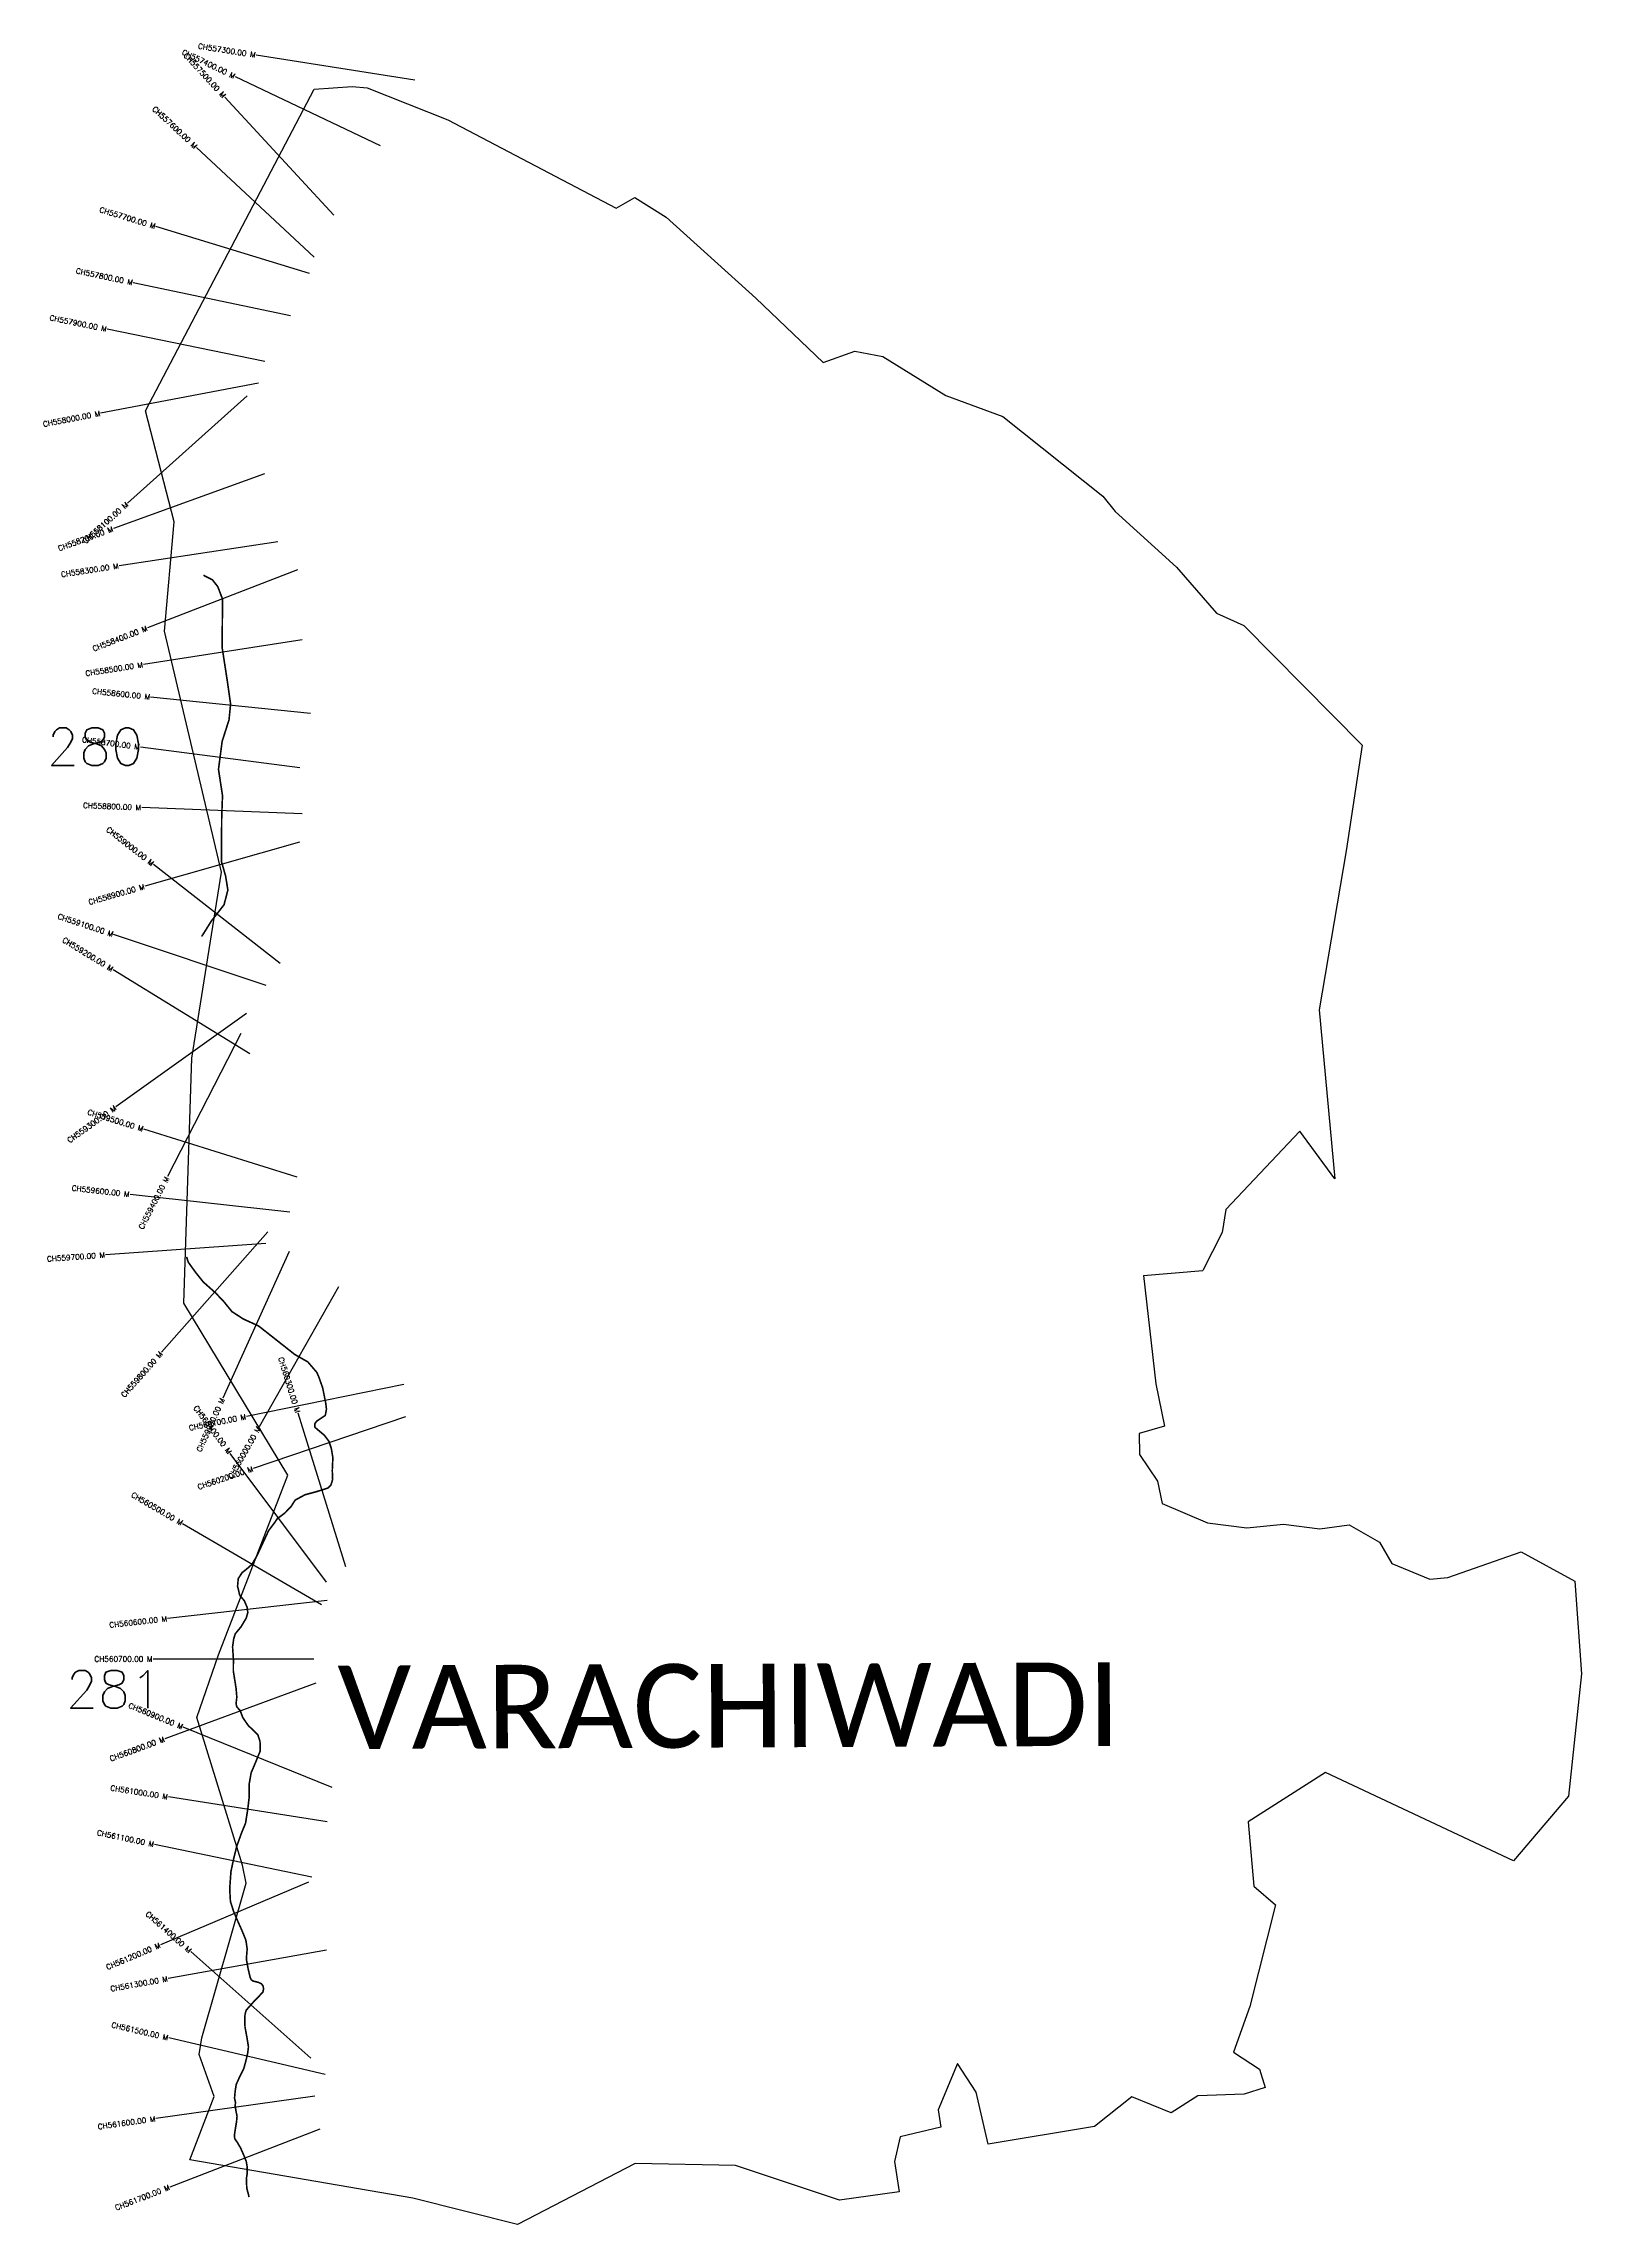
# Model space of a CAD drawing. Header units: metres. Extents: x 319086 to 321956, y 1850997 to 1855067.
import ezdxf
from ezdxf.enums import TextEntityAlignment as Align

# ---------------------------------------------------------------- set-up
doc = ezdxf.new("R2010")
doc.units = ezdxf.units.M
for name, color, linetype in [('CS', 134, 'Continuous'), ('CSMark', 6, 'Continuous'), ('NATURALLY PROTECTED', 3, 'Continuous'), ('VILLAGE NAME', 250, 'Continuous')]:
    doc.layers.add(name, color=color, linetype=linetype)
doc.styles.get("Standard").update_dxf_attribs({"font": 'simplex.shx'})

msp = doc.modelspace()

# ---------------------------------------------------------------- linework, layer by layer
at = {"color": 6, "flags": 128}
for points in [[(321139.1, 1852768.1), (321161.8, 1852566.3), (321178, 1852487.1), (321130.9, 1852473.6), (321131.8, 1852434), (321165.1, 1852384.7), (321173.7, 1852342.9), (321258.7, 1852306.7), (321332, 1852297.2), (321400.1, 1852304.1), (321468.4, 1852295.5), (321522.8, 1852303), (321579.3, 1852270.4), (321602.6, 1852231), (321673.8, 1852201.3), (321707.2, 1852204.7), (321844, 1852252.7), (321943.9, 1852197.5), (321956.4, 1852024.6), (321932.3, 1851796.7), (321829.8, 1851676.1), (321478.6, 1851840.5), (321334.3, 1851748.8), (321345.1, 1851628.7), (321385.2, 1851593.9), (321337.2, 1851403.9), (321307.1, 1851318.5), (321355.5, 1851286.8), (321365.9, 1851253.1), (321327.1, 1851240.2), (321240.7, 1851237.3), (321190.6, 1851205.4), (321117.2, 1851235.3), (321047.8, 1851180), (320848.8, 1851147), (320826.6, 1851244), (320792, 1851297.4), (320755.5, 1851211.1), (320760.7, 1851179), (320684.8, 1851160.8), (320674.4, 1851114.8), (320682.7, 1851058.2), (320571.7, 1851042.5), (320377.3, 1851107.1), (320189.8, 1851111.1), (319970.2, 1850997.3), (319775.3, 1851046.4), (319359.1, 1851118), (319404, 1851235.8), (319376, 1851314.6), (319381.4, 1851345.6), (319463.9, 1851634.4), (319457.4, 1851667.6), (319371.7, 1851943.1), (319412.5, 1852060.1), (319541.5, 1852395.8), (319347.4, 1852716.5), (319362.3, 1853174), (319418.1, 1853520.9), (319311.3, 1853971), (319329.6, 1854174.5), (319276.3, 1854382.2), (319590.7, 1854982.4), (319661.8, 1854987), (319689.8, 1854984.6), (319840.5, 1854925), (320154.9, 1854760.1), (320189.7, 1854780.3), (320248.2, 1854743.6), (320415.1, 1854592.1), (320541.3, 1854471.9), (320600.1, 1854493.4), (320652.5, 1854483.6), (320770, 1854410.7), (320876.7, 1854371.2), (321062.9, 1854222.7), (321086.3, 1854193.9), (321200.4, 1854090.4), (321275.4, 1854004.2), (321326.5, 1853981.5), (321546.9, 1853757.9), (321517.6, 1853560.8), (321466.7, 1853264), (321496, 1852948.7), (321430.6, 1853037.6), (321292.8, 1852891.4), (321286, 1852848.2), (321250, 1852777.7)], [(321139.1, 1852768.1), (321250, 1852777.7)]]:
    msp.add_lwpolyline(points, dxfattribs=at)
at = {"layer": 'CS'}
for p, q in [((319778.7, 1854999.3), (319482.4, 1855045.9)), ((319714.8, 1854876.3), (319443.9, 1855005.3)), ((319627.6, 1854746.9), (319424.1, 1854967.4)), ((319590.8, 1854668.8), (319371.2, 1854873.1)), ((319582.3, 1854638.2), (319295.4, 1854725.9)), ((319546.9, 1854559.2), (319253.3, 1854621.1)), ((319498.5, 1854474.3), (319204.5, 1854534.2)), ((319487, 1854433.6), (319192.3, 1854377.3)), ((319466, 1854410.1), (319242.6, 1854209.8)), ((319498.1, 1854264.5), (319216.1, 1854162.2)), ((319523.3, 1854137.7), (319226.7, 1854092.8)), ((319559.5, 1854085.5), (319279.8, 1853977)), ((319568.7, 1853954.4), (319272.2, 1853908.5)), ((319584, 1853817.2), (319285.5, 1853847.8)), ((319563.9, 1853715.5), (319266.4, 1853754.3)), ((319568.6, 1853630), (319268.9, 1853641.5)), ((319563.4, 1853577.1), (319275, 1853494.7)), ((319527.3, 1853350.4), (319290.9, 1853535.1)), ((319501.1, 1853309.5), (319216.5, 1853404.5)), ((319471.1, 1853181.7), (319215.4, 1853338.7)), ((319464.7, 1853257.2), (319220.6, 1853082.7)), ((319454.1, 1853219.6), (319317, 1852952.8)), ((319559.1, 1852951.6), (319272.8, 1853041.1)), ((319545.3, 1852886.3), (319247.2, 1852919.5)), ((319504.7, 1852849.5), (319305.8, 1852624.9)), ((319500.5, 1852828.2), (319201.3, 1852806.8)), ((319544.4, 1852812.8), (319420.4, 1852539.6)), ((319636.4, 1852746.9), (319488.2, 1852486)), ((319758.5, 1852564.8), (319464.5, 1852505.2)), ((319761.4, 1852504.2), (319477.2, 1852408.1)), ((319650, 1852224.8), (319560.9, 1852511.3)), ((319613.7, 1852195.6), (319434.3, 1852436)), ((319604.4, 1852153.7), (319345.4, 1852305)), ((319615.4, 1852161.7), (319317.3, 1852128)), ((319590.1, 1852052.4), (319290.1, 1852052.5)), ((319593.8, 1852007.6), (319312.3, 1851903.7)), ((319624.3, 1851812.4), (319346.3, 1851925.3)), ((319615, 1851748.4), (319318.7, 1851795.1)), ((319586.6, 1851645.4), (319292.9, 1851706.4)), ((319580.2, 1851636.2), (319303.9, 1851519.2)), ((319613.8, 1851508.9), (319318.5, 1851456)), ((319584.9, 1851307.3), (319360.4, 1851506.4)), ((319611.6, 1851277.2), (319319.4, 1851345.3)), ((319592.4, 1851236.6), (319295.4, 1851194.7)), ((319601.5, 1851175.3), (319321.7, 1851067.1))]:
    msp.add_line(p, q, dxfattribs=at)
at = {"layer": 'NATURALLY PROTECTED', "const_width": 3, "flags": 128}
for points in [[(319385.1, 1854076.1), (319385.8, 1854074.2), (319400.9, 1854066.6), (319410.9, 1854053.9), (319419.8, 1854030.7), (319419.1, 1853940.3), (319428.9, 1853876.8), (319434.9, 1853834.5), (319431.9, 1853805.1), (319419.1, 1853765), (319412.3, 1853712.9), (319419.8, 1853663.8), (319418.3, 1853624.5), (319418, 1853579.9), (319418, 1853540.1), (319425.6, 1853513.6), (319429.8, 1853487.6), (319422.7, 1853460.2), (319399.1, 1853429.9), (319380.9, 1853400.9)], [(319352.7, 1852803.1), (319356, 1852792.8), (319369.9, 1852773.6), (319384, 1852756), (319406.8, 1852735.8), (319422.6, 1852719.1), (319437.4, 1852700.8), (319458.9, 1852686.9), (319487.1, 1852674.1), (319554.6, 1852620.9), (319579.1, 1852606.9), (319596.1, 1852587.1), (319600.2, 1852577.1), (319606.7, 1852558.8), (319612.6, 1852529.5), (319613.8, 1852518.7), (319611.7, 1852507.2), (319604.8, 1852502.5), (319598.2, 1852498.2), (319595, 1852495.6), (319592, 1852491.5), (319592.4, 1852484.9), (319598.9, 1852479.3), (319610, 1852470), (319618.6, 1852458.4), (319623, 1852445.2), (319625.8, 1852428.3), (319624.7, 1852403.9), (319625.4, 1852387.6), (319622.1, 1852377), (319616.5, 1852371.5), (319593.9, 1852364.4), (319573.9, 1852359.1), (319555.5, 1852349.1), (319547.4, 1852336.6), (319536.2, 1852325), (319522.3, 1852314.6), (319516.7, 1852306.5), (319505.9, 1852292.2), (319493.5, 1852265.5), (319483.7, 1852244.4), (319474.8, 1852229.1), (319464.9, 1852220.4), (319456.4, 1852213.7), (319449.2, 1852202.6), (319447.9, 1852188.5), (319451.9, 1852171.6), (319460.5, 1852161.2), (319465.8, 1852149), (319467, 1852139.2), (319464, 1852128.6), (319454, 1852112.1), (319443.8, 1852099.8), (319440.8, 1852090.7), (319438.6, 1852075.1), (319440.1, 1852052.9), (319440, 1852030), (319442.8, 1852012.5), (319445.1, 1851997.9), (319446.5, 1851981.6), (319445.1, 1851969), (319446.5, 1851963.2), (319452.8, 1851956.2), (319457.7, 1851943.1), (319468.2, 1851927.9), (319478.1, 1851918.8), (319486, 1851910.5), (319489.8, 1851898.5), (319490.3, 1851881.2), (319479.7, 1851855.2), (319473.2, 1851840.1), (319469.7, 1851819.6), (319469.7, 1851795.6), (319467, 1851772.5), (319462.8, 1851746.1), (319454.8, 1851726.6), (319446.5, 1851703.2), (319440.3, 1851678.3), (319435.5, 1851655.5), (319433.2, 1851623.2), (319434.6, 1851599.7), (319440.6, 1851581.2), (319447.1, 1851565.8), (319455.4, 1851547.4), (319463.4, 1851527.9), (319465.8, 1851511.3), (319464.3, 1851492.6), (319467.6, 1851474.4), (319471.4, 1851458.4), (319473.3, 1851454), (319476.9, 1851451.4), (319486.6, 1851449.1), (319492.6, 1851446.2), (319495.6, 1851442.2), (319496.4, 1851436.8), (319495.3, 1851431.1), (319488, 1851423.2), (319478.3, 1851413.2), (319464.1, 1851397.2), (319461.8, 1851389.1), (319461.3, 1851379.9), (319461.8, 1851365.6), (319465.1, 1851347.9), (319467.2, 1851335.1), (319468.2, 1851328.7), (319466.7, 1851316.6), (319463.3, 1851301.9), (319459.6, 1851288.4), (319450.9, 1851270.8), (319445.4, 1851258.5), (319443.5, 1851246.5), (319442.2, 1851232.8), (319444, 1851225.5), (319443.5, 1851218.6), (319444.8, 1851209.6), (319446.9, 1851199.2), (319446, 1851188.9), (319444.1, 1851177.6), (319441.9, 1851163.1), (319442.7, 1851157), (319446.8, 1851151.4), (319453.4, 1851140.3), (319459.7, 1851126), (319464.1, 1851114.9), (319466, 1851103.9), (319465.8, 1851092), (319464.3, 1851082.5), (319465.1, 1851064.8), (319468.1, 1851053.7), (319469.2, 1851048.3)]]:
    msp.add_lwpolyline(points, dxfattribs=at)

# ---------------------------------------------------------------- texts
at = {"char_height": 70, "attachment_point": 1}
for s, width, insert in [('280', 95.172, (319091.7, 1853790.2)), ('281', 158.822, (319127.3, 1852031))]:
    msp.add_mtext_dynamic_manual_height_columns(s, width=width, gutter_width=1, heights=[0], dxfattribs=dict(at, insert=insert))
at = {"layer": 'CSMark'}
for s, rotation, p in [('CH557400.00 M', 334.5258, (319443, 1855005.8)), ('CH557500.00 M', 312.6926, (319423.5, 1854968.1)), ('CH557300.00 M', 351.0515, (319481.4, 1855046.1)), ('CH557600.00 M', 317.0563, (319370.5, 1854873.8)), ('CH557700.00 M', 343.0059, (319294.4, 1854726.2)), ('CH557800.00 M', 348.1058, (319252.3, 1854621.3)), ('CH557900.00 M', 348.4827, (319203.5, 1854534.4)), ('CH558000.00 M', 10.8164, (319191.3, 1854377.2)), ('CH558100.00 M', 41.8672, (319241.8, 1854209.2)), ('CH558200.00 M', 19.9452, (319215.1, 1854161.8)), ('CH558300.00 M', 8.622, (319225.7, 1854092.6)), ('CH558400.00 M', 21.2064, (319278.8, 1853976.7)), ('CH558500.00 M', 8.8024, (319271.2, 1853908.3)), ('CH558600.00 M', 354.1409, (319284.5, 1853847.9)), ('CH558700.00 M', 352.5628, (319265.4, 1853754.5)), ('CH558800.00 M', 357.7962, (319267.9, 1853641.5)), ('CH559000.00 M', 321.9819, (319290.1, 1853535.7)), ('CH558900.00 M', 15.9555, (319274, 1853494.4)), ('CH559100.00 M', 341.5534, (319215.6, 1853404.8)), ('CH559200.00 M', 328.4466, (319214.6, 1853339.2)), ('CH559300.00 M', 35.5576, (319219.8, 1853082.2)), ('CH559500.00 M', 342.6362, (319271.8, 1853041.4)), ('CH559600.00 M', 353.6576, (319246.2, 1852919.6)), ('CH559400.00 M', 62.8, (319316.5, 1852951.9)), ('CH559700.00 M', 4.0911, (319200.3, 1852806.7)), ('CH559800.00 M', 48.4738, (319305.2, 1852624.1)), ('CH560300.00 M', 287.2891, (319560.6, 1852512.2)), ('CH560400.00 M', 306.7311, (319433.7, 1852436.9)), ('CH559900.00 M', 65.5996, (319420, 1852538.7)), ('CH560100.00 M', 11.4559, (319463.5, 1852505)), ('CH560000.00 M', 60.4118, (319487.7, 1852485.2)), ('CH560200.00 M', 18.6873, (319476.3, 1852407.8)), ('CH560500.00 M', 329.706, (319344.5, 1852305.5)), ('CH560600.00 M', 6.4612, (319316.3, 1852127.9)), ('CH560700.00 M', 359.9942, (319289.1, 1852052.5)), ('CH560900.00 M', 337.8901, (319345.4, 1851925.7)), ('CH560800.00 M', 20.248, (319311.4, 1851903.4)), ('CH561000.00 M', 351.0542, (319317.7, 1851795.2)), ('CH561100.00 M', 348.2546, (319291.9, 1851706.6)), ('CH561400.00 M', 318.4381, (319359.6, 1851507)), ('CH561200.00 M', 22.944, (319303, 1851518.8)), ('CH561300.00 M', 10.1629, (319317.5, 1851455.8)), ('CH561500.00 M', 346.8913, (319318.4, 1851345.5)), ('CH561600.00 M', 8.0247, (319294.4, 1851194.6)), ('CH561700.00 M', 21.1325, (319320.8, 1851066.8))]:
    msp.add_text(s, height=10, rotation=rotation, dxfattribs=at).set_placement(p, align=Align.MIDDLE_RIGHT)
at = {"layer": 'VILLAGE NAME', "insert": (319634.2, 1852040.3), "char_height": 155.989, "attachment_point": 1, "rotation": 0.2435}
msp.add_mtext_dynamic_manual_height_columns('{\\fCalibri|b0|i0|c0|p34;VARACHIWADI}', width=2190.592, gutter_width=779.9, heights=[0], dxfattribs=at)

doc.saveas('drawing.dxf')
